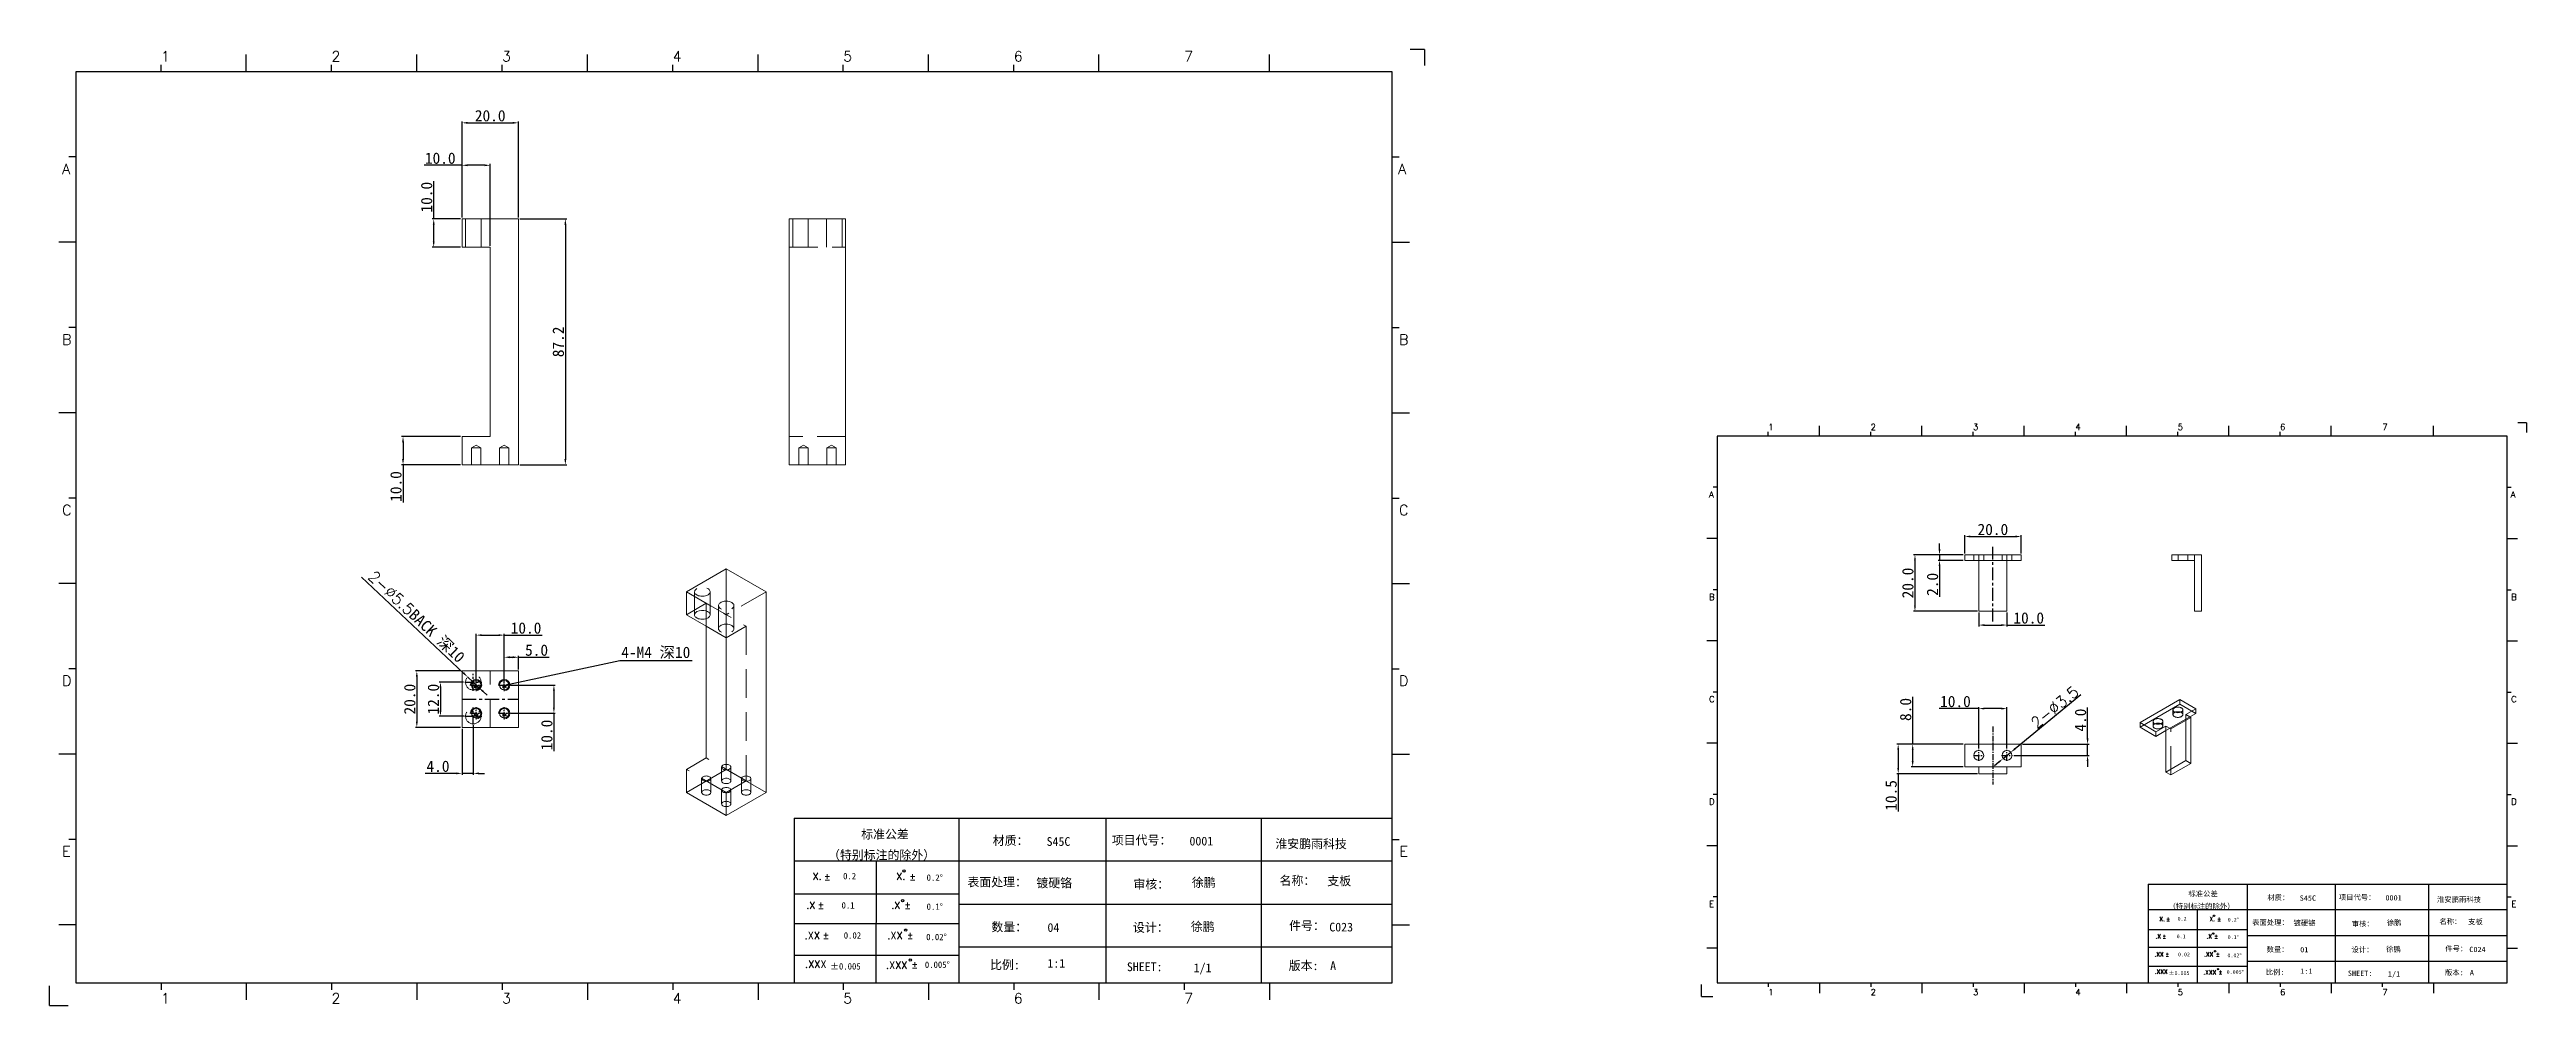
# Model space of a CAD drawing. Extents: x 83 to 30050, y -7164 to 695.
# Drawn here: x 14754 to 15633, y -1686 to -1347 of the extents above; entities that cross this region are included whole.
import ezdxf
from ezdxf.enums import TextEntityAlignment as Align

# ---------------------------------------------------------------- set-up
doc = ezdxf.new("R2010")
doc.units = 0
doc.header["$LTSCALE"] = 8
doc.header["$MEASUREMENT"] = 0
doc.header["$PDSIZE"] = 5
doc.linetypes.add('CENTER', pattern=[2, 1.25, -0.25, 0.25, -0.25])
doc.linetypes.add('HIDDEN', pattern=[1.905, 1.27, -0.635])
doc.layers.get('0').update_dxf_attribs({"linetype": 'CONTINUOUS'})
doc.layers.get('Defpoints').update_dxf_attribs({"linetype": 'CONTINUOUS'})
doc.layers.add('41', color=3, linetype='CONTINUOUS')
doc.layers.add('dim', color=82, linetype='CONTINUOUS', lineweight=9)
doc.layers.add('screw', color=33, linetype='CONTINUOUS', lineweight=13)
doc.styles.add('SIMPLEX', font='SIMPLEX')
doc.styles.get("Standard").update_dxf_attribs({"font": '', "height": 4})
doc.styles.add('TXT', font='txt.shx', dxfattribs={"bigfont": 'gbcbig.shx'})
doc.styles.get('Standard').set_extended_font_data('SimSun')
doc.dimstyles.new('ISO-25', dxfattribs={"dimtxt": 6, "dimasz": 2.5, "dimexe": 1.25, "dimexo": 0.625, "dimtad": 1, "dimdec": 1, "dimzin": 1, "dimdsep": 46, "dimtxsty": 'Standard', "dimcen": 2.5, "dimadec": 0, "dimazin": 0, "dimtm": 1e-09, "dimtfac": 1, "dimtdec": 1, "dimtmove": 0, "dimatfit": 3, "dimfxl": 1, "dimtolj": 1, "dimtzin": 0, "dimarcsym": 0})

msp = doc.modelspace()

# ---------------------------------------------------------------- texts
at = {"layer": 'dim', "insert": (14956.679, -1563.144), "char_height": 4, "attachment_point": 7}
msp.add_mtext('\\A1;4-M4 深10', dxfattribs=at)

# ---------------------------------------------------------------- blocks, each defined once
blk = doc.blocks.new('A$C0BB32EA6')
at = {"layer": '41'}
for p, q in [((90.2, 427.8), (90.2, 435.7)), ((168.4, 427.8), (168.4, 435.7)), ((168.4, 427.8), (168.4, 435.7)), ((168.4, 427.8), (168.4, 435.7)), ((246.6, 427.8), (246.6, 435.7)), ((246.6, 427.8), (246.6, 435.7)), ((324.8, 427.8), (324.8, 435.7)), ((403, 427.8), (403, 435.7)), ((481.1, 427.8), (481.1, 435.7)), ((559.3, 427.8), (559.3, 435.7)), ((615.6, 427.8), (12, 427.8)), ((12, 427.8), (12, 10.3)), ((51.1, 427.8), (51.1, 431)), ((129.3, 427.8), (129.3, 431)), ((129.3, 427.8), (129.3, 431)), ((129.3, 427.8), (129.3, 431)), ((207.5, 427.8), (207.5, 431)), ((207.5, 427.8), (207.5, 431)), ((285.7, 427.8), (285.7, 431)), ((363.9, 427.8), (363.9, 431)), ((442.1, 427.8), (442.1, 431)), ((615.6, 10.3), (615.6, 427.8)), ((12, 388.8), (8.9, 388.8)), ((615.6, 388.8), (618.8, 388.8)), ((12, 349.7), (4.2, 349.7)), ((615.6, 349.7), (623.5, 349.7)), ((12, 310.6), (8.9, 310.6)), ((615.6, 310.6), (618.8, 310.6)), ((12, 271.5), (4.2, 271.5)), ((615.6, 271.5), (623.5, 271.5)), ((12, 232.4), (8.9, 232.4)), ((615.6, 232.4), (618.8, 232.4)), ((12, 193.3), (4.2, 193.3)), ((615.6, 193.3), (623.5, 193.3)), ((12, 154.2), (8.9, 154.2)), ((615.6, 154.2), (618.8, 154.2)), ((12, 115.1), (4.2, 115.1)), ((615.6, 115.1), (623.5, 115.1)), ((341.3, 85.8), (615.6, 85.8)), ((341.3, 85.8), (341.3, 10.3)), ((416.9, 85.8), (416.9, 10.3)), ((484.2, 85.8), (484.2, 10.3)), ((555.4, 85.7), (555.4, 10.2)), ((12, 76), (8.9, 76)), ((615.6, 76), (618.8, 76)), ((615.6, 66.1), (341.3, 66.1)), ((378.9, 10), (379.1, 65.8)), ((341.3, 51.1), (416.9, 51.1)), ((615.6, 46.2), (416.9, 46.2)), ((12, 36.9), (4.2, 36.9)), ((341.3, 37.5), (401.1, 37.5)), ((341.3, 37.5), (416.9, 37.5)), ((615.6, 36.9), (623.5, 36.9)), ((341.3, 23), (401.9, 23)), ((341.3, 23), (401.9, 23)), ((341.3, 23), (401.9, 23)), ((341.3, 23), (401.9, 23)), ((341.3, 23), (401.9, 23)), ((341.3, 23), (416.9, 23)), ((615.6, 26.7), (416.9, 26.7)), ((12, 10.3), (615.6, 10.3)), ((51.1, 10.3), (51.1, 7.2)), ((90.2, 10.3), (90.2, 2.5)), ((129.3, 10.3), (129.3, 7.2)), ((168.4, 10.3), (168.4, 2.5)), ((207.5, 10.3), (207.5, 7.2)), ((246.6, 10.3), (246.6, 2.5)), ((285.7, 10.3), (285.7, 7.2)), ((324.8, 10.3), (324.8, 2.5)), ((326.3, 10.3), (401.9, 10.3)), ((363.9, 10.3), (363.9, 7.2)), ((403, 10.3), (403, 2.5)), ((442.1, 10.3), (442.1, 7.2)), ((481.1, 10.3), (481.1, 2.5)), ((520.2, 10.3), (520.2, 7.2)), ((559.3, 10.3), (559.3, 2.5))]:
    blk.add_line(p, q, dxfattribs=at)
at = {"layer": '41', "linetype": 'Continuous'}
for p, q in [((630.4, 437.9), (623.8, 437.9)), ((630.4, 437.9), (630.4, 430.6)), ((0, 0), (0, 9)), ((0, 0), (8.6, 0))]:
    blk.add_line(p, q, dxfattribs=at)
at = {"layer": '41'}
for centre in [(391.7, 61.6), (391.1, 48), (392.5, 34.5), (394.6, 20.8)]:
    blk.add_circle(centre, 0.516, dxfattribs=at)
at = {"layer": '41', "style": 'SIMPLEX'}
for s, height, p in [('1', 4.69, (51.1, 432.5)), ('2', 4.69, (129.3, 432.5)), ('3', 4.69, (207.5, 432.5)), ('4', 4.69, (285.7, 432.5)), ('5', 4.69, (363.9, 432.5)), ('6', 4.69, (442.1, 432.5)), ('7', 4.69, (520.2, 432.5)), ('A', 4.75, (5.8, 380.9)), ('A', 4.75, (618.3, 380.9)), ('B', 4.75, (5.8, 302.7)), ('B', 4.75, (618.7, 302.7)), ('C', 4.75, (5.8, 224.6)), ('C', 4.75, (618.7, 224.6)), ('D', 4.75, (5.8, 146.4)), ('D', 4.75, (618.7, 146.4)), ('E', 4.75, (5.8, 68.2)), ('E', 4.75, (618.9, 68.2)), ('X.', 3.28, (349.8, 57.5)), ('%%p', 3.28, (355, 57.4)), ('X.', 3.28, (388.2, 57.5)), ('%%p', 3.28, (394.1, 57.4)), ('.X', 3.28, (346.9, 44.2)), ('%%p', 3.28, (352.1, 44.3)), ('.X', 3.28, (385.9, 44.2)), ('%%p', 3.28, (391.8, 44.3)), ('.XX', 3.28, (346.2, 30.4)), ('%%p', 3.28, (354.4, 30.5)), ('.XX', 3.28, (384.1, 30.4)), ('%%p', 3.28, (393, 30.5)), ('.XXX', 3.28, (383.5, 16.8)), ('%%p', 3.28, (395.1, 17)), ('1', 4.69, (51.1, 0.9)), ('2', 4.69, (129.3, 0.9)), ('3', 4.69, (207.5, 0.9)), ('4', 4.69, (285.7, 0.9)), ('5', 4.69, (363.9, 0.9)), ('6', 4.69, (442.1, 0.9)), ('7', 4.69, (520.2, 0.9))]:
    blk.add_text(s, height=height, dxfattribs=at).set_placement(p)
at = {"layer": '41', "linetype": 'Continuous'}
for s, p in [('标准公差', (372.1, 76.4)), ('（特别标注的除外）', (356.9, 66.9)), ('材质：', (432.4, 73.5)), ('项目代号：', (487, 73.7)), ('淮安鹏雨科技', (562, 72)), ('表面处理：', (420.8, 54.5)), ('审核：', (496.9, 53.5)), ('名称：', (563.9, 55.2)), ('数量：', (431.8, 33.9)), ('设计：', (496.7, 33.7)), ('件号：', (568.3, 34.5)), ('比例:', (431.2, 16.6)), ('SHEET:', (493.9, 15.7)), ('1/1', (524.5, 15.2)), ('版本:', (568.1, 16.2))]:
    blk.add_text(s, height=4, dxfattribs=at).set_placement(p)
at = {"layer": '41'}
for s, p in [('0.2', (363.8, 57.8)), ('0.2%%D', (402.1, 57.1)), ('0.1', (363.1, 44.4)), ('0.1%%D', (402.1, 43.8)), ('0.02', (364.1, 30.6)), ('0.02%%D', (401.9, 29.9)), ('0.005%%D', (401.3, 17.2))]:
    blk.add_text(s, height=2.93, dxfattribs=at).set_placement(p)
at = {"layer": '41', "style": 'SIMPLEX'}
blk.add_text('.XXX', height=3.28, dxfattribs=at).set_placement((351.3, 18.9), align=Align.MIDDLE_CENTER)
at = {"layer": '41'}
blk.add_text('%%P0.005', height=2.93, dxfattribs=at).set_placement((364.9, 17.9), align=Align.MIDDLE_CENTER)
at = {"layer": '41', "linetype": 'Continuous'}
for tag, p in [('材质', (457.1, 73.1)), ('代号', (522.6, 73.3)), ('表面处理', (452.4, 54.1)), ('审核', (523.7, 54.3)), ('名称', (585.8, 55)), ('数量', (457.5, 33.7)), ('设计', (523.2, 34.1)), ('件号', (586.7, 33.9)), ('比例', (457.5, 17.3)), ('版本', (587.1, 16.2))]:
    blk.add_attdef(tag, p, '', height=4, dxfattribs=at)
blk = doc.blocks.new('*D507')
at = {"layer": 'Defpoints', "color": 0}
for p in [(15453.36, -1519.68), (15433.36, -1526.16), (15453.36, -1526.16)]:
    blk.add_point(p, dxfattribs=at)
at = {"layer": 'dim', "color": 0, "lineweight": -2}
for p, q in [((15433.36, -1525.66), (15433.36, -1519.18)), ((15435.36, -1519.68), (15451.36, -1519.68)), ((15453.36, -1525.66), (15453.36, -1519.18))]:
    blk.add_line(p, q, dxfattribs=at)
at = {"layer": 'dim', "color": 0}
for points in [[(15435.36, -1519.34), (15435.36, -1520.01), (15433.36, -1519.68)], [(15451.36, -1519.34), (15451.36, -1520.01), (15453.36, -1519.68)]]:
    blk.add_solid(points, dxfattribs=at)
at = {"layer": 'dim', "color": 0, "insert": (15443.36, -1517.18), "char_height": 4, "attachment_point": 5}
blk.add_mtext('\\A1;20.0', dxfattribs=at)
blk = doc.blocks.new('*D508')
at = {"layer": 'Defpoints', "color": 0}
for p in [(15438.36, -1546.16), (15448.36, -1546.16), (15448.36, -1551.08)]:
    blk.add_point(p, dxfattribs=at)
at = {"layer": 'dim', "color": 0, "lineweight": -2}
for p, q in [((15438.36, -1546.66), (15438.36, -1551.58)), ((15448.36, -1546.66), (15448.36, -1551.58)), ((15440.36, -1551.08), (15446.36, -1551.08)), ((15448.36, -1551.08), (15461.8, -1551.08))]:
    blk.add_line(p, q, dxfattribs=at)
at = {"layer": 'dim', "color": 0}
for points in [[(15440.36, -1550.74), (15440.36, -1551.41), (15438.36, -1551.08)], [(15446.36, -1550.74), (15446.36, -1551.41), (15448.36, -1551.08)]]:
    blk.add_solid(points, dxfattribs=at)
at = {"layer": 'dim', "color": 0, "insert": (15456.08, -1548.58), "char_height": 4, "attachment_point": 5}
blk.add_mtext('\\A1;10.0', dxfattribs=at)
blk = doc.blocks.new('*D509')
at = {"layer": 'Defpoints', "color": 0}
for p in [(15424.44, -1528.16), (15433.36, -1526.16), (15433.36, -1528.16)]:
    blk.add_point(p, dxfattribs=at)
at = {"layer": 'dim', "color": 0, "lineweight": -2}
for p, q in [((15432.86, -1526.16), (15423.94, -1526.16)), ((15432.86, -1528.16), (15423.94, -1528.16)), ((15424.44, -1524.16), (15424.44, -1522.16)), ((15424.44, -1526.16), (15424.44, -1528.16)), ((15424.44, -1530.16), (15424.44, -1541.12))]:
    blk.add_line(p, q, dxfattribs=at)
at = {"layer": 'dim', "color": 0}
for points in [[(15424.1, -1524.16), (15424.77, -1524.16), (15424.44, -1526.16)], [(15424.1, -1530.16), (15424.77, -1530.16), (15424.44, -1528.16)]]:
    blk.add_solid(points, dxfattribs=at)
at = {"layer": 'dim', "color": 0, "insert": (15421.94, -1536.64), "char_height": 4, "attachment_point": 5, "rotation": 90}
blk.add_mtext('\\A1;2.0', dxfattribs=at)
blk = doc.blocks.new('*D510')
at = {"layer": 'Defpoints', "color": 0}
for p in [(15433.36, -1526.16), (15415.71, -1546.16), (15438.36, -1546.16)]:
    blk.add_point(p, dxfattribs=at)
at = {"layer": 'dim', "color": 0, "lineweight": -2}
for p, q in [((15432.86, -1526.16), (15415.21, -1526.16)), ((15415.71, -1528.16), (15415.71, -1544.16)), ((15437.86, -1546.16), (15415.21, -1546.16))]:
    blk.add_line(p, q, dxfattribs=at)
at = {"layer": 'dim', "color": 0}
for points in [[(15415.38, -1528.16), (15416.04, -1528.16), (15415.71, -1526.16)], [(15415.38, -1544.16), (15416.04, -1544.16), (15415.71, -1546.16)]]:
    blk.add_solid(points, dxfattribs=at)
at = {"layer": 'dim', "color": 0, "insert": (15413.21, -1536.16), "char_height": 4, "attachment_point": 5, "rotation": 90}
blk.add_mtext('\\A1;20.0', dxfattribs=at)
blk = doc.blocks.new('*D511')
at = {"layer": 'Defpoints', "color": 0}
for p in [(15447.01, -1598.41), (15449.72, -1596.19)]:
    blk.add_point(p, dxfattribs=at)
at = {"layer": 'dim', "color": 0, "lineweight": -2}
for p, q in [((15474.58, -1575.87), (15451.26, -1594.93)), ((15447.01, -1598.41), (15449.72, -1596.19)), ((15445.46, -1599.68), (15443.91, -1600.94))]:
    blk.add_line(p, q, dxfattribs=at)
at = {"layer": 'dim', "color": 0}
for points in [[(15445.25, -1599.42), (15445.67, -1599.93), (15447.01, -1598.41)], [(15451.05, -1594.67), (15451.47, -1595.19), (15449.72, -1596.19)]]:
    blk.add_solid(points, dxfattribs=at)
at = {"layer": 'dim', "color": 0, "insert": (15463.94, -1581.34), "char_height": 4, "attachment_point": 5, "rotation": 39.27013}
blk.add_mtext('\\A1;{\\Ftxt,bigfont|c134; 2-∅3.5}', dxfattribs=at)
blk = doc.blocks.new('*D512')
at = {"layer": 'Defpoints', "color": 0}
for p in [(15448.36, -1580.69), (15438.36, -1595.38), (15448.36, -1595.38)]:
    blk.add_point(p, dxfattribs=at)
at = {"layer": 'dim', "color": 0, "lineweight": -2}
for p, q in [((15438.36, -1580.69), (15424.36, -1580.69)), ((15438.36, -1594.88), (15438.36, -1580.19)), ((15446.36, -1580.69), (15440.36, -1580.69)), ((15448.36, -1594.88), (15448.36, -1580.19))]:
    blk.add_line(p, q, dxfattribs=at)
at = {"layer": 'dim', "color": 0}
for points in [[(15440.36, -1580.36), (15440.36, -1581.03), (15438.36, -1580.69)], [(15446.36, -1580.36), (15446.36, -1581.03), (15448.36, -1580.69)]]:
    blk.add_solid(points, dxfattribs=at)
at = {"layer": 'dim', "color": 0, "insert": (15430.08, -1578.19), "char_height": 4, "attachment_point": 5}
blk.add_mtext('\\A1;10.0', dxfattribs=at)
blk = doc.blocks.new('*D513')
at = {"layer": 'Defpoints', "color": 0}
for p in [(15450.29, -1597.3), (15453.36, -1593.3), (15476.97, -1593.3)]:
    blk.add_point(p, dxfattribs=at)
at = {"layer": 'dim', "color": 0, "lineweight": -2}
for p, q in [((15476.97, -1591.3), (15476.97, -1580.26)), ((15450.79, -1597.3), (15477.47, -1597.3)), ((15453.86, -1593.3), (15477.47, -1593.3)), ((15476.97, -1597.3), (15476.97, -1593.3)), ((15476.97, -1599.3), (15476.97, -1601.3))]:
    blk.add_line(p, q, dxfattribs=at)
at = {"layer": 'dim', "color": 0}
for points in [[(15476.63, -1591.3), (15477.3, -1591.3), (15476.97, -1593.3)], [(15476.63, -1599.3), (15477.3, -1599.3), (15476.97, -1597.3)]]:
    blk.add_solid(points, dxfattribs=at)
at = {"layer": 'dim', "color": 0, "insert": (15474.47, -1584.78), "char_height": 4, "attachment_point": 5, "rotation": 90}
blk.add_mtext('\\A1;4.0', dxfattribs=at)
blk = doc.blocks.new('*D514')
at = {"layer": 'Defpoints', "color": 0}
for p in [(15433.36, -1593.3), (15409.77, -1603.8), (15438.36, -1603.8)]:
    blk.add_point(p, dxfattribs=at)
at = {"layer": 'dim', "color": 0, "lineweight": -2}
for p, q in [((15432.86, -1593.3), (15409.27, -1593.3)), ((15409.77, -1595.3), (15409.77, -1601.8)), ((15437.86, -1603.8), (15409.27, -1603.8)), ((15409.77, -1603.8), (15409.77, -1617.18))]:
    blk.add_line(p, q, dxfattribs=at)
at = {"layer": 'dim', "color": 0}
for points in [[(15409.44, -1595.3), (15410.11, -1595.3), (15409.77, -1593.3)], [(15409.44, -1601.8), (15410.11, -1601.8), (15409.77, -1603.8)]]:
    blk.add_solid(points, dxfattribs=at)
at = {"layer": 'dim', "color": 0, "insert": (15407.27, -1611.49), "char_height": 4, "attachment_point": 5, "rotation": 90}
blk.add_mtext('\\A1;10.5', dxfattribs=at)
blk = doc.blocks.new('*D515')
at = {"layer": 'Defpoints', "color": 0}
for p in [(15433.36, -1593.3), (15414.91, -1601.3), (15433.36, -1601.3)]:
    blk.add_point(p, dxfattribs=at)
at = {"layer": 'dim', "color": 0, "lineweight": -2}
for p, q in [((15414.91, -1593.3), (15414.91, -1576.51)), ((15432.86, -1593.3), (15414.41, -1593.3)), ((15414.91, -1599.3), (15414.91, -1595.3)), ((15432.86, -1601.3), (15414.41, -1601.3))]:
    blk.add_line(p, q, dxfattribs=at)
at = {"layer": 'dim', "color": 0}
for points in [[(15414.57, -1595.3), (15415.24, -1595.3), (15414.91, -1593.3)], [(15414.57, -1599.3), (15415.24, -1599.3), (15414.91, -1601.3)]]:
    blk.add_solid(points, dxfattribs=at)
at = {"layer": 'dim', "color": 0, "insert": (15412.41, -1581.01), "char_height": 4, "attachment_point": 5, "rotation": 90}
blk.add_mtext('\\A1;8.0', dxfattribs=at)
blk = doc.blocks.new('*D760')
at = {"layer": 'Defpoints', "color": 0}
for p in [(14920.17, -1407.07), (14920.17, -1494.22), (14936.84, -1494.22)]:
    blk.add_point(p, dxfattribs=at)
at = {"layer": 'dim', "color": 0, "lineweight": -2}
for p, q in [((14920.67, -1407.07), (14937.34, -1407.07)), ((14936.84, -1409.07), (14936.84, -1492.22)), ((14920.67, -1494.22), (14937.34, -1494.22))]:
    blk.add_line(p, q, dxfattribs=at)
at = {"layer": 'dim', "color": 0}
for points in [[(14936.51, -1409.07), (14937.18, -1409.07), (14936.84, -1407.07)], [(14936.51, -1492.22), (14937.18, -1492.22), (14936.84, -1494.22)]]:
    blk.add_solid(points, dxfattribs=at)
at = {"layer": 'dim', "color": 0, "insert": (14934.34, -1450.65), "char_height": 4, "attachment_point": 5, "rotation": 90}
blk.add_mtext('\\A1;87.2', dxfattribs=at)
blk = doc.blocks.new('*D761')
at = {"layer": 'Defpoints', "color": 0}
for p in [(14890.13, -1407.07), (14900.17, -1407.07), (14900.17, -1417.07)]:
    blk.add_point(p, dxfattribs=at)
at = {"layer": 'dim', "color": 0, "lineweight": -2}
for p, q in [((14890.13, -1407.07), (14890.13, -1393.63)), ((14899.67, -1407.07), (14889.63, -1407.07)), ((14890.13, -1415.07), (14890.13, -1409.07)), ((14899.67, -1417.07), (14889.63, -1417.07))]:
    blk.add_line(p, q, dxfattribs=at)
at = {"layer": 'dim', "color": 0}
for points in [[(14889.8, -1409.07), (14890.46, -1409.07), (14890.13, -1407.07)], [(14889.8, -1415.07), (14890.46, -1415.07), (14890.13, -1417.07)]]:
    blk.add_solid(points, dxfattribs=at)
at = {"layer": 'dim', "color": 0, "insert": (14887.63, -1399.35), "char_height": 4, "attachment_point": 5, "rotation": 90}
blk.add_mtext('\\A1;10.0', dxfattribs=at)
blk = doc.blocks.new('*D762')
at = {"layer": 'Defpoints', "color": 0}
for p in [(14900.17, -1484.22), (14879.25, -1494.22), (14900.17, -1494.22)]:
    blk.add_point(p, dxfattribs=at)
at = {"layer": 'dim', "color": 0, "lineweight": -2}
for p, q in [((14899.67, -1484.22), (14878.75, -1484.22)), ((14879.25, -1486.22), (14879.25, -1492.22)), ((14899.67, -1494.22), (14878.75, -1494.22)), ((14879.25, -1494.22), (14879.25, -1507.67))]:
    blk.add_line(p, q, dxfattribs=at)
at = {"layer": 'dim', "color": 0}
for points in [[(14878.91, -1486.22), (14879.58, -1486.22), (14879.25, -1484.22)], [(14878.91, -1492.22), (14879.58, -1492.22), (14879.25, -1494.22)]]:
    blk.add_solid(points, dxfattribs=at)
at = {"layer": 'dim', "color": 0, "insert": (14876.75, -1501.94), "char_height": 4, "attachment_point": 5, "rotation": 90}
blk.add_mtext('\\A1;10.0', dxfattribs=at)
blk = doc.blocks.new('*D763')
at = {"layer": 'Defpoints', "color": 0}
for p in [(14900.17, -1388.04), (14900.17, -1407.07), (14910.17, -1417.07)]:
    blk.add_point(p, dxfattribs=at)
at = {"layer": 'dim', "color": 0, "lineweight": -2}
for p, q in [((14900.17, -1388.04), (14886.73, -1388.04)), ((14900.17, -1406.57), (14900.17, -1387.54)), ((14908.17, -1388.04), (14902.17, -1388.04)), ((14910.17, -1416.57), (14910.17, -1387.54))]:
    blk.add_line(p, q, dxfattribs=at)
at = {"layer": 'dim', "color": 0}
for points in [[(14902.17, -1387.7), (14902.17, -1388.37), (14900.17, -1388.04)], [(14908.17, -1387.7), (14908.17, -1388.37), (14910.17, -1388.04)]]:
    blk.add_solid(points, dxfattribs=at)
at = {"layer": 'dim', "color": 0, "insert": (14892.45, -1385.54), "char_height": 4, "attachment_point": 5}
blk.add_mtext('\\A1;10.0', dxfattribs=at)
blk = doc.blocks.new('*D764')
at = {"layer": 'Defpoints', "color": 0}
for p in [(14920.17, -1372.98), (14900.17, -1407.07), (14920.17, -1407.07)]:
    blk.add_point(p, dxfattribs=at)
at = {"layer": 'dim', "color": 0, "lineweight": -2}
for p, q in [((14900.17, -1406.57), (14900.17, -1372.48)), ((14902.17, -1372.98), (14918.17, -1372.98)), ((14920.17, -1406.57), (14920.17, -1372.48))]:
    blk.add_line(p, q, dxfattribs=at)
at = {"layer": 'dim', "color": 0}
for points in [[(14902.17, -1372.65), (14902.17, -1373.32), (14900.17, -1372.98)], [(14918.17, -1372.65), (14918.17, -1373.32), (14920.17, -1372.98)]]:
    blk.add_solid(points, dxfattribs=at)
at = {"layer": 'dim', "color": 0, "insert": (14910.17, -1370.48), "char_height": 4, "attachment_point": 5}
blk.add_mtext('\\A1;20.0', dxfattribs=at)
blk = doc.blocks.new('*D765')
at = {"layer": 'Defpoints', "color": 0}
for p in [(14900.17, -1567.35), (14884.14, -1587.35), (14900.17, -1587.35)]:
    blk.add_point(p, dxfattribs=at)
at = {"layer": 'dim', "color": 0, "lineweight": -2}
for p, q in [((14899.67, -1567.35), (14883.64, -1567.35)), ((14884.14, -1569.35), (14884.14, -1585.35)), ((14899.67, -1587.35), (14883.64, -1587.35))]:
    blk.add_line(p, q, dxfattribs=at)
at = {"layer": 'dim', "color": 0}
for points in [[(14883.8, -1569.35), (14884.47, -1569.35), (14884.14, -1567.35)], [(14883.8, -1585.35), (14884.47, -1585.35), (14884.14, -1587.35)]]:
    blk.add_solid(points, dxfattribs=at)
at = {"layer": 'dim', "color": 0, "insert": (14881.64, -1577.35), "char_height": 4, "attachment_point": 5, "rotation": 90}
blk.add_mtext('\\A1;20.0', dxfattribs=at)
blk = doc.blocks.new('*D766')
at = {"layer": 'Defpoints', "color": 0}
for p in [(14916.99, -1572.35), (14916.99, -1582.35), (14932.78, -1582.35)]:
    blk.add_point(p, dxfattribs=at)
at = {"layer": 'dim', "color": 0, "lineweight": -2}
for p, q in [((14917.49, -1572.35), (14933.28, -1572.35)), ((14932.78, -1574.35), (14932.78, -1580.35)), ((14917.49, -1582.35), (14933.28, -1582.35)), ((14932.78, -1582.35), (14932.78, -1595.8))]:
    blk.add_line(p, q, dxfattribs=at)
at = {"layer": 'dim', "color": 0}
for points in [[(14932.45, -1574.35), (14933.12, -1574.35), (14932.78, -1572.35)], [(14932.45, -1580.35), (14933.12, -1580.35), (14932.78, -1582.35)]]:
    blk.add_solid(points, dxfattribs=at)
at = {"layer": 'dim', "color": 0, "insert": (14930.28, -1590.07), "char_height": 4, "attachment_point": 5, "rotation": 90}
blk.add_mtext('\\A1;10.0', dxfattribs=at)
blk = doc.blocks.new('*D767')
at = {"layer": 'Defpoints', "color": 0}
for p in [(14901.15, -1571.35), (14892.53, -1583.35), (14901.42, -1583.35)]:
    blk.add_point(p, dxfattribs=at)
at = {"layer": 'dim', "color": 0, "lineweight": -2}
for p, q in [((14900.65, -1571.35), (14892.03, -1571.35)), ((14892.53, -1573.35), (14892.53, -1581.35)), ((14900.92, -1583.35), (14892.03, -1583.35))]:
    blk.add_line(p, q, dxfattribs=at)
at = {"layer": 'dim', "color": 0}
for points in [[(14892.2, -1573.35), (14892.86, -1573.35), (14892.53, -1571.35)], [(14892.2, -1581.35), (14892.86, -1581.35), (14892.53, -1583.35)]]:
    blk.add_solid(points, dxfattribs=at)
at = {"layer": 'dim', "color": 0, "insert": (14890.03, -1577.35), "char_height": 4, "attachment_point": 5, "rotation": 90}
blk.add_mtext('\\A1;12.0', dxfattribs=at)
blk = doc.blocks.new('*D768')
at = {"layer": 'Defpoints', "color": 0}
for p in [(14915.17, -1554.65), (14905.17, -1572.35), (14915.17, -1572.35)]:
    blk.add_point(p, dxfattribs=at)
at = {"layer": 'dim', "color": 0, "lineweight": -2}
for p, q in [((14905.17, -1571.85), (14905.17, -1554.15)), ((14907.17, -1554.65), (14913.17, -1554.65)), ((14915.17, -1571.85), (14915.17, -1554.15)), ((14915.17, -1554.65), (14928.62, -1554.65))]:
    blk.add_line(p, q, dxfattribs=at)
at = {"layer": 'dim', "color": 0}
for points in [[(14907.17, -1554.32), (14907.17, -1554.98), (14905.17, -1554.65)], [(14913.17, -1554.32), (14913.17, -1554.98), (14915.17, -1554.65)]]:
    blk.add_solid(points, dxfattribs=at)
at = {"layer": 'dim', "color": 0, "insert": (14922.89, -1552.15), "char_height": 4, "attachment_point": 5}
blk.add_mtext('\\A1;10.0', dxfattribs=at)
blk = doc.blocks.new('*D769')
at = {"layer": 'Defpoints', "color": 0}
for p in [(14920.17, -1562.49), (14915.17, -1572.35), (14920.17, -1567.35)]:
    blk.add_point(p, dxfattribs=at)
at = {"layer": 'dim', "color": 0, "lineweight": -2}
for p, q in [((14915.17, -1571.85), (14915.17, -1561.99)), ((14917.17, -1562.49), (14918.17, -1562.49)), ((14920.17, -1566.85), (14920.17, -1561.99)), ((14920.17, -1562.49), (14931.08, -1562.49))]:
    blk.add_line(p, q, dxfattribs=at)
at = {"layer": 'dim', "color": 0}
for points in [[(14917.17, -1562.15), (14917.17, -1562.82), (14915.17, -1562.49)], [(14918.17, -1562.15), (14918.17, -1562.82), (14920.17, -1562.49)]]:
    blk.add_solid(points, dxfattribs=at)
at = {"layer": 'dim', "color": 0, "insert": (14926.63, -1559.99), "char_height": 4, "attachment_point": 5}
blk.add_mtext('\\A1;5.0', dxfattribs=at)
blk = doc.blocks.new('*D770')
at = {"layer": 'Defpoints', "color": 0}
for p in [(14900.17, -1587.35), (14904.17, -1586.1), (14900.17, -1603.67)]:
    blk.add_point(p, dxfattribs=at)
at = {"layer": 'dim', "color": 0, "lineweight": -2}
for p, q in [((14900.17, -1587.85), (14900.17, -1604.17)), ((14904.17, -1586.6), (14904.17, -1604.17)), ((14898.17, -1603.67), (14887.13, -1603.67)), ((14904.17, -1603.67), (14900.17, -1603.67)), ((14906.17, -1603.67), (14908.17, -1603.67))]:
    blk.add_line(p, q, dxfattribs=at)
at = {"layer": 'dim', "color": 0}
for points in [[(14898.17, -1603.34), (14898.17, -1604), (14900.17, -1603.67)], [(14906.17, -1603.34), (14906.17, -1604), (14904.17, -1603.67)]]:
    blk.add_solid(points, dxfattribs=at)
at = {"layer": 'dim', "color": 0, "insert": (14891.65, -1601.17), "char_height": 4, "attachment_point": 5}
blk.add_mtext('\\A1;4.0', dxfattribs=at)
blk = doc.blocks.new('screw_m4_l')
at = {"layer": 'screw', "color": 1, "linetype": 'CENTER', "ltscale": 0.254}
for p, q in [((-2.2, 0), (2.2, 0)), ((0, -2.2), (0, 2.2))]:
    blk.add_line(p, q, dxfattribs=at)
at = {"layer": 'screw', "color": 33, "linetype": 'Continuous'}
blk.add_circle((0, 0), 1.65, dxfattribs=at)
at = {"layer": 'screw', "color": 92, "linetype": 'Continuous'}
blk.add_arc((0, 0), 2, 270, 180, dxfattribs=at)
at = {"layer": 'screw', "color": 6, "linetype": 'Continuous', "style": 'TXT'}
blk.add_text('M4', height=0.8, dxfattribs=at).set_placement((-0.68, -1))
blk = doc.blocks.new('*D771')
at = {"layer": 'Defpoints', "color": 0}
for p in [(14902.17, -1569.47), (14906.17, -1573.24)]:
    blk.add_point(p, dxfattribs=at)
at = {"layer": 'dim', "color": 0, "lineweight": -2}
for p, q in [((14864.56, -1534.08), (14900.71, -1568.1)), ((14906.17, -1573.24), (14902.17, -1569.47)), ((14907.63, -1574.61), (14909.09, -1575.98))]:
    blk.add_line(p, q, dxfattribs=at)
at = {"layer": 'dim', "color": 0}
for points in [[(14900.94, -1567.85), (14900.48, -1568.34), (14902.17, -1569.47)], [(14907.86, -1574.36), (14907.4, -1574.85), (14906.17, -1573.24)]]:
    blk.add_solid(points, dxfattribs=at)
at = {"layer": 'dim', "color": 0, "insert": (14883.93, -1548.25), "char_height": 4, "attachment_point": 5, "rotation": 316.74079}
blk.add_mtext('\\A1;{\\Ftxt,bigfont|c134;2-∅5.5}BACK 深10', dxfattribs=at)

# ---------------------------------------------------------------- dimensions: what is measured, and where the dimension line sits
at = {"layer": 'dim'}
for base, p1, p2, picture, middle in [((14920.171, -1372.984), (14900.171, -1407.072), (14920.171, -1407.072), '*D764', (14910.171, -1370.485)), ((14900.171, -1388.037), (14910.171, -1417.072), (14900.171, -1407.072), '*D763', (14892.449, -1385.537)), ((15453.361, -1519.678), (15433.361, -1526.163), (15453.361, -1526.163), '*D507', (15443.361, -1517.178)), ((15448.361, -1551.075), (15438.361, -1546.163), (15448.361, -1546.163), '*D508', (15456.083, -1548.576)), ((14915.171, -1554.651), (14905.171, -1572.352), (14915.171, -1572.352), '*D768', (14922.893, -1552.151)), ((14920.171, -1562.486), (14915.171, -1572.352), (14920.171, -1567.352), '*D769', (14926.627, -1559.986)), ((14900.171, -1603.67), (14904.171, -1586.102), (14900.171, -1587.352), '*D770', (14891.649, -1601.171))]:
    dim = msp.add_linear_dim(base=base, p1=p1, p2=p2, dimstyle='ISO-25', override={"dimtxt": 2.5, "dimasz": 2, "dimexe": 0.49975, "dimexo": 0.49975, "dimgap": 0.49975}, dxfattribs=at)
    dim.commit()
    dim.dimension.update_dxf_attribs({"geometry": picture, "text_midpoint": middle})
for base, p1, p2, picture, middle in [((14890.13, -1407.072), (14900.171, -1417.072), (14900.171, -1407.072), '*D761', (14887.63, -1399.35)), ((14936.842680536, -1494.222437692), (14920.171346854, -1407.072437692), (14920.171346854, -1494.222437692), '*D760', (14934.342930536, -1450.647437692)), ((14879.248, -1494.222), (14900.171, -1484.222), (14900.171, -1494.222), '*D762', (14876.748, -1501.944)), ((15415.709, -1546.163), (15433.361, -1526.163), (15438.361, -1546.163), '*D510', (15413.209, -1536.163)), ((15424.437, -1528.163), (15433.361, -1526.163), (15433.361, -1528.163), '*D509', (15421.937, -1536.64)), ((14884.135, -1587.352), (14900.171, -1567.352), (14900.171, -1587.352), '*D765', (14881.635, -1577.352)), ((14892.532, -1583.352), (14901.146, -1571.352), (14901.421, -1583.352), '*D767', (14890.032, -1577.352)), ((14932.784, -1582.352), (14916.986, -1572.352), (14916.986, -1582.352), '*D766', (14930.285, -1590.074)), ((15476.968, -1593.302), (15450.286, -1597.302), (15453.361, -1593.302), '*D513', (15474.468, -1584.78)), ((15409.775, -1603.802), (15433.361, -1593.302), (15438.361, -1603.802), '*D514', (15407.275, -1611.491))]:
    dim = msp.add_linear_dim(base=base, p1=p1, p2=p2, angle=90, dimstyle='ISO-25', override={"dimtxt": 2.5, "dimasz": 2, "dimexe": 0.49975, "dimexo": 0.49975, "dimgap": 0.49975}, dxfattribs=at)
    dim.commit()
    dim.dimension.update_dxf_attribs({"geometry": picture, "text_midpoint": middle})
dim = msp.add_diameter_dim_2p(p1=(14906.174, -1573.237), p2=(14902.169, -1569.468), text='{\\Ftxt,bigfont|c134;2-<>}BACK 深10', dimstyle='ISO-25', override={"dimtxt": 2.5, "dimasz": 2, "dimexe": 0.49975, "dimexo": 0.49975, "dimgap": 0.49975}, dxfattribs=at)
dim.commit()
dim.dimension.update_dxf_attribs({"geometry": '*D771', "text_midpoint": (14881.907, -1550.401)})
dim = msp.add_diameter_dim_2p(p1=(15447.006, -1598.41), p2=(15449.716, -1596.195), text='{\\Ftxt,bigfont|c134; 2-<>}', dimstyle='ISO-25', override={"dimtxt": 2.5, "dimasz": 2, "dimexe": 0.49975, "dimexo": 0.49975, "dimgap": 0.49975}, dxfattribs=at)
dim.commit()
dim.dimension.update_dxf_attribs({"geometry": '*D511', "text_midpoint": (15465.52, -1583.273), "dimtype": 163})
dim = msp.add_linear_dim(base=(15414.906, -1601.302), p1=(15433.361, -1593.302), p2=(15433.361, -1601.302), angle=90, dimstyle='ISO-25', override={"dimtxt": 2.5, "dimasz": 2, "dimexe": 0.49975, "dimexo": 0.49975, "dimgap": 0.49975}, dxfattribs=at)
dim.commit()
dim.dimension.update_dxf_attribs({"geometry": '*D515', "text_midpoint": (15414.906, -1581.011), "dimtype": 160})
dim = msp.add_linear_dim(base=(15448.361, -1580.693), p1=(15438.361, -1595.377), p2=(15448.361, -1595.377), dimstyle='ISO-25', override={"dimtxt": 2.5, "dimasz": 2, "dimexe": 0.49975, "dimexo": 0.49975, "dimgap": 0.49975}, dxfattribs=at)
dim.commit()
dim.dimension.update_dxf_attribs({"geometry": '*D512', "text_midpoint": (15430.077, -1580.693), "dimtype": 160})

# ---------------------------------------------------------------- linework, layer by layer
at = {"color": 7, "linetype": 'Continuous', "lineweight": 15}
for p, q in [((14900.171, -1407.072), (14900.171, -1417.072)), ((14920.171, -1407.072), (14900.171, -1407.072)), ((14920.171, -1494.222), (14920.171, -1407.072)), ((15016.293, -1494.222), (15016.293, -1407.072)), ((15016.293, -1407.072), (15036.293, -1407.072)), ((15036.293, -1494.222), (15036.293, -1407.072)), ((14900.171, -1417.072), (14910.171, -1417.072)), ((14910.171, -1484.222), (14910.171, -1417.072)), ((14900.171, -1484.222), (14910.171, -1484.222)), ((14900.171, -1484.222), (14900.171, -1494.222)), ((14900.171, -1494.222), (14920.171, -1494.222)), ((15016.293, -1494.222), (15036.293, -1494.222)), ((15433.361, -1526.163), (15433.361, -1528.163)), ((15453.361, -1526.163), (15433.361, -1526.163)), ((15453.361, -1528.163), (15433.361, -1528.163)), ((15438.361, -1546.163), (15438.361, -1528.163)), ((15448.361, -1546.163), (15448.361, -1528.163)), ((15453.361, -1526.163), (15453.361, -1528.163)), ((15506.845, -1526.163), (15506.845, -1528.163)), ((15514.845, -1526.163), (15506.845, -1526.163)), ((15514.845, -1528.163), (15506.845, -1528.163)), ((15514.845, -1526.163), (15514.845, -1528.163)), ((15514.845, -1526.163), (15517.345, -1526.163)), ((15514.845, -1546.163), (15514.845, -1528.163)), ((15517.345, -1546.163), (15517.345, -1526.163)), ((14993.928, -1531.109), (14979.786, -1539.273)), ((14993.928, -1602.27), (14993.928, -1531.109)), ((14993.928, -1531.109), (15008.07, -1539.273)), ((14979.786, -1539.273), (14979.786, -1547.438)), ((14979.786, -1547.438), (14986.857, -1543.356)), ((14986.857, -1598.187), (14986.857, -1543.356)), ((15008.07, -1610.434), (15008.07, -1539.273)), ((15448.361, -1546.163), (15438.361, -1546.163)), ((15517.345, -1546.163), (15514.845, -1546.163)), ((14979.786, -1547.438), (14986.857, -1551.52)), ((14900.171, -1567.352), (14900.171, -1587.352)), ((14900.171, -1567.352), (14920.171, -1567.352)), ((14920.171, -1567.352), (14920.171, -1587.352)), ((15509.715, -1577.494), (15495.572, -1585.658)), ((15509.715, -1579.127), (15495.572, -1587.292)), ((15509.715, -1577.494), (15509.715, -1579.127)), ((15515.371, -1580.76), (15509.715, -1577.494)), ((15515.371, -1582.393), (15509.715, -1579.127)), ((15515.371, -1580.76), (15515.371, -1582.393)), ((14900.171, -1587.352), (14920.171, -1587.352)), ((15495.572, -1585.658), (15495.572, -1587.292)), ((15495.572, -1587.292), (15501.229, -1590.557)), ((15501.229, -1590.557), (15504.765, -1588.516)), ((15511.836, -1584.434), (15504.765, -1588.516)), ((15504.765, -1603.214), (15504.765, -1588.516)), ((15511.836, -1584.434), (15515.371, -1582.393)), ((15511.836, -1599.132), (15511.836, -1584.434)), ((15513.25, -1583.618), (15513.604, -1583.822)), ((15513.604, -1600.152), (15513.604, -1583.822)), ((14979.786, -1602.269), (14986.857, -1598.187)), ((15433.361, -1593.302), (15433.361, -1601.302)), ((15453.361, -1593.302), (15433.361, -1593.302)), ((15453.361, -1601.302), (15453.361, -1593.302)), ((15511.836, -1599.132), (15504.765, -1603.214)), ((15513.604, -1600.152), (15511.836, -1599.132)), ((14979.786, -1602.269), (14979.786, -1610.434)), ((14979.786, -1610.434), (14993.928, -1602.27)), ((14993.928, -1602.27), (15008.07, -1610.434)), ((15433.361, -1601.302), (15438.361, -1601.302)), ((15448.361, -1601.302), (15438.361, -1601.302)), ((15438.361, -1603.802), (15438.361, -1601.302)), ((15448.361, -1603.802), (15438.361, -1603.802)), ((15448.361, -1603.802), (15448.361, -1601.302)), ((15448.361, -1601.302), (15453.361, -1601.302)), ((15506.533, -1604.234), (15504.765, -1603.214)), ((15513.604, -1600.152), (15506.533, -1604.234)), ((14979.786, -1610.434), (14993.928, -1618.599)), ((14993.928, -1618.599), (15008.07, -1610.434))]:
    msp.add_line(p, q, dxfattribs=at)
at = {"color": 7, "linetype": 'HIDDEN', "lineweight": 0}
for p, q in [((14901.421, -1407.072), (14901.421, -1417.072)), ((14906.921, -1417.072), (14906.921, -1407.072)), ((15017.543, -1407.072), (15017.543, -1417.072)), ((15023.043, -1417.072), (15023.043, -1407.072)), ((15029.543, -1407.072), (15029.543, -1417.072)), ((15035.043, -1417.072), (15035.043, -1407.072)), ((15016.293, -1417.072), (15036.293, -1417.072)), ((15036.293, -1484.222), (15016.293, -1484.222)), ((14905.171, -1487.231), (14903.521, -1488.222)), ((14906.821, -1488.222), (14903.521, -1488.222)), ((14903.521, -1488.222), (14903.521, -1494.222)), ((14906.821, -1488.222), (14905.171, -1487.231)), ((14906.821, -1494.222), (14906.821, -1488.222)), ((14915.171, -1487.231), (14913.521, -1488.222)), ((14916.821, -1488.222), (14913.521, -1488.222)), ((14913.521, -1488.222), (14913.521, -1494.222)), ((14916.821, -1488.222), (14915.171, -1487.231)), ((14916.821, -1494.222), (14916.821, -1488.222)), ((15021.293, -1487.231), (15019.643, -1488.222)), ((15022.943, -1488.222), (15019.643, -1488.222)), ((15019.643, -1488.222), (15019.643, -1494.222)), ((15022.943, -1488.222), (15021.293, -1487.231)), ((15022.943, -1494.222), (15022.943, -1488.222)), ((15031.293, -1487.231), (15029.643, -1488.222)), ((15032.943, -1488.222), (15029.643, -1488.222)), ((15029.643, -1488.222), (15029.643, -1494.222)), ((15032.943, -1488.222), (15031.293, -1487.231)), ((15032.943, -1494.222), (15032.943, -1488.222)), ((15436.611, -1526.163), (15436.611, -1528.163)), ((15438.361, -1528.163), (15438.361, -1526.163)), ((15440.111, -1528.163), (15440.111, -1526.163)), ((15446.611, -1526.163), (15446.611, -1528.163)), ((15448.361, -1526.163), (15448.361, -1528.163)), ((15450.111, -1528.163), (15450.111, -1526.163)), ((15509.095, -1526.163), (15509.095, -1528.163)), ((15512.595, -1528.163), (15512.595, -1526.163)), ((14979.786, -1539.273), (14993.928, -1547.437)), ((14982.693, -1539.273), (14982.693, -1547.438)), ((14986.857, -1543.356), (15000.999, -1551.52)), ((14988.193, -1547.438), (14988.193, -1539.273)), ((14991.178, -1544.171), (14991.178, -1552.337)), ((15008.07, -1539.273), (14993.928, -1547.437)), ((14996.678, -1552.337), (14996.678, -1544.171)), ((14986.857, -1551.52), (14993.928, -1555.602)), ((14993.928, -1555.602), (15000.999, -1551.52)), ((15000.999, -1551.52), (15000.999, -1606.351)), ((14910.171, -1587.352), (14910.171, -1567.352)), ((15507.257, -1581.168), (15507.257, -1582.801)), ((15510.757, -1582.801), (15510.757, -1581.168)), ((15511.836, -1582.801), (15515.371, -1580.76)), ((15495.572, -1585.658), (15501.229, -1588.924)), ((15500.186, -1585.25), (15500.186, -1586.883)), ((15501.229, -1588.924), (15504.765, -1586.883)), ((15501.229, -1588.924), (15501.229, -1590.557)), ((15503.686, -1586.883), (15503.686, -1585.25)), ((15506.533, -1587.904), (15504.765, -1586.883)), ((15504.765, -1588.516), (15504.765, -1586.883)), ((15513.604, -1583.822), (15506.533, -1587.904)), ((15506.533, -1604.234), (15506.533, -1587.904)), ((15511.836, -1582.801), (15511.836, -1584.434)), ((15511.836, -1582.801), (15513.25, -1583.618)), ((15000.999, -1606.351), (14986.857, -1598.187)), ((14993.928, -1610.433), (14979.786, -1602.269)), ((14985.207, -1605.535), (14985.207, -1610.434)), ((14988.507, -1610.434), (14988.507, -1605.535)), ((14992.278, -1601.453), (14992.278, -1606.352)), ((14993.928, -1610.433), (15000.999, -1606.351)), ((14995.578, -1606.352), (14995.578, -1601.453)), ((14999.349, -1605.535), (14999.349, -1610.434)), ((15002.649, -1610.434), (15002.649, -1605.535)), ((14992.278, -1609.617), (14992.278, -1614.516)), ((14993.928, -1610.433), (14993.928, -1618.599)), ((14995.578, -1614.516), (14995.578, -1609.617))]:
    msp.add_line(p, q, dxfattribs=at)
at = {"color": 1, "linetype": 'CENTER', "ltscale": 0.4572}
msp.add_line((15443.361, -1549.818), (15443.361, -1522.566), dxfattribs=at)
at = {"color": 1, "linetype": 'CENTER', "ltscale": 0.34925}
for p, q in [((14901.146, -1571.352), (14907.196, -1571.352)), ((14904.171, -1574.377), (14904.171, -1568.327)), ((14904.171, -1586.377), (14904.171, -1580.327)), ((14901.146, -1583.352), (14907.196, -1583.352))]:
    msp.add_line(p, q, dxfattribs=at)
at = {"color": 1, "linetype": 'CENTER', "ltscale": 0.20955}
for p, q in [((14903.356, -1572.352), (14906.986, -1572.352)), ((14905.171, -1574.167), (14905.171, -1570.537)), ((14913.356, -1572.352), (14916.986, -1572.352)), ((14915.171, -1574.167), (14915.171, -1570.537)), ((14905.171, -1584.167), (14905.171, -1580.537)), ((14915.171, -1584.167), (14915.171, -1580.537)), ((14903.356, -1582.352), (14906.986, -1582.352)), ((14913.356, -1582.352), (14916.986, -1582.352))]:
    msp.add_line(p, q, dxfattribs=at)
at = {"color": 1, "linetype": 'CENTER', "ltscale": 0.508}
msp.add_line((14900.171, -1577.352), (14920.171, -1577.352), dxfattribs=at)
at = {"color": 1, "linetype": 'CENTER', "ltscale": 0.2032}
msp.add_line((15443.361, -1587.06), (15443.361, -1607.645), dxfattribs=at)
at = {"color": 1, "linetype": 'CENTER', "ltscale": 0.22225}
for p, q in [((15436.436, -1597.302), (15440.286, -1597.302)), ((15438.361, -1599.227), (15438.361, -1595.377)), ((15446.436, -1597.302), (15450.286, -1597.302)), ((15448.361, -1599.227), (15448.361, -1595.377))]:
    msp.add_line(p, q, dxfattribs=at)
at = {"color": 7, "linetype": 'HIDDEN', "lineweight": 0, "flags": 128}
for points in [[(14983.498, -1538.15), (14983.224, -1538.335), (14983.002, -1538.541), (14982.837, -1538.765), (14982.733, -1539.001), (14982.693, -1539.242), (14982.717, -1539.485), (14982.805, -1539.723), (14982.955, -1539.95), (14983.163, -1540.161), (14983.425, -1540.352), (14983.734, -1540.517), (14984.083, -1540.653), (14984.464, -1540.756), (14984.867, -1540.825), (14985.285, -1540.858), (14985.706, -1540.853), (14986.12, -1540.811), (14986.519, -1540.734), (14986.893, -1540.622), (14987.233, -1540.478), (14987.53, -1540.306), (14987.779, -1540.11), (14987.973, -1539.894), (14988.108, -1539.664), (14988.18, -1539.425), (14988.188, -1539.182), (14988.132, -1538.941), (14988.013, -1538.708), (14987.833, -1538.488), (14987.597, -1538.286), (14987.311, -1538.108), (14986.981, -1537.957), (14986.615, -1537.837), (14986.222, -1537.75), (14985.81, -1537.7), (14985.39, -1537.686), (14984.971, -1537.709), (14984.563, -1537.769), (14984.175, -1537.864), (14983.818, -1537.992), (14983.498, -1538.15)], [(14986.857, -1548.8), (14986.893, -1548.787), (14987.233, -1548.643), (14987.53, -1548.472), (14987.779, -1548.276), (14987.973, -1548.06), (14988.108, -1547.83), (14988.18, -1547.59), (14988.188, -1547.347), (14988.132, -1547.106), (14988.013, -1546.873), (14987.833, -1546.653), (14987.597, -1546.452), (14987.311, -1546.274), (14986.981, -1546.123), (14986.857, -1546.077)], [(14995.872, -1545.294), (14996.147, -1545.109), (14996.369, -1544.903), (14996.533, -1544.679), (14996.637, -1544.444), (14996.677, -1544.202), (14996.653, -1543.959), (14996.565, -1543.721), (14996.415, -1543.494), (14996.207, -1543.283), (14995.946, -1543.093), (14995.637, -1542.927), (14995.288, -1542.791), (14994.907, -1542.688), (14994.503, -1542.619), (14994.086, -1542.586), (14993.665, -1542.591), (14993.25, -1542.633), (14992.851, -1542.711), (14992.478, -1542.823), (14992.138, -1542.966), (14991.84, -1543.138), (14991.591, -1543.334), (14991.397, -1543.55), (14991.263, -1543.78), (14991.191, -1544.02), (14991.182, -1544.263), (14991.239, -1544.503), (14991.358, -1544.736), (14991.538, -1544.956), (14991.773, -1545.158), (14992.059, -1545.336), (14992.389, -1545.487), (14992.755, -1545.607), (14993.149, -1545.694), (14993.56, -1545.745), (14993.981, -1545.759), (14994.4, -1545.735), (14994.808, -1545.675), (14995.195, -1545.58), (14995.553, -1545.452), (14995.872, -1545.294)], [(14995.872, -1553.459), (14996.147, -1553.275), (14996.369, -1553.068), (14996.533, -1552.845), (14996.637, -1552.609), (14996.677, -1552.367), (14996.653, -1552.125), (14996.565, -1551.887), (14996.415, -1551.66), (14996.207, -1551.448), (14995.946, -1551.258), (14995.637, -1551.093), (14995.288, -1550.957), (14994.907, -1550.853), (14994.503, -1550.784), (14994.086, -1550.752), (14993.665, -1550.756), (14993.25, -1550.798), (14992.851, -1550.876), (14992.478, -1550.988), (14992.138, -1551.132), (14991.84, -1551.303), (14991.591, -1551.499), (14991.397, -1551.715), (14991.263, -1551.945), (14991.191, -1552.185), (14991.182, -1552.428), (14991.239, -1552.669), (14991.358, -1552.902), (14991.538, -1553.122), (14991.773, -1553.323), (14992.059, -1553.501), (14992.389, -1553.653), (14992.755, -1553.773), (14993.149, -1553.859), (14993.56, -1553.91), (14993.981, -1553.924), (14994.4, -1553.901), (14994.808, -1553.841), (14995.195, -1553.746), (14995.553, -1553.618), (14995.872, -1553.459)], [(15510.245, -1580.454), (15510.101, -1580.38), (15509.944, -1580.315), (15509.776, -1580.261), (15509.598, -1580.217), (15509.414, -1580.186), (15509.224, -1580.166), (15509.032, -1580.158), (15508.839, -1580.163), (15508.648, -1580.179), (15508.462, -1580.208), (15508.282, -1580.249), (15508.112, -1580.3), (15507.952, -1580.363), (15507.805, -1580.434), (15507.672, -1580.515), (15507.556, -1580.604), (15507.457, -1580.7), (15507.377, -1580.801), (15507.317, -1580.907), (15507.277, -1581.016), (15507.259, -1581.126), (15507.262, -1581.238), (15507.285, -1581.348), (15507.33, -1581.456), (15507.395, -1581.561), (15507.48, -1581.661), (15507.583, -1581.755), (15507.704, -1581.842), (15507.84, -1581.921), (15507.977, -1581.985)], [(15510.038, -1581.985), (15510.138, -1581.939), (15510.278, -1581.863), (15510.403, -1581.778), (15510.511, -1581.685), (15510.6, -1581.587), (15510.67, -1581.483), (15510.72, -1581.376), (15510.749, -1581.266), (15510.757, -1581.154), (15510.744, -1581.043), (15510.71, -1580.934), (15510.655, -1580.827), (15510.58, -1580.725), (15510.486, -1580.627), (15510.373, -1580.537), (15510.245, -1580.454)], [(15503.174, -1584.536), (15503.03, -1584.462), (15502.873, -1584.397), (15502.705, -1584.343), (15502.527, -1584.299), (15502.343, -1584.268), (15502.153, -1584.248), (15501.96, -1584.24), (15501.768, -1584.245), (15501.577, -1584.262), (15501.391, -1584.29), (15501.211, -1584.331), (15501.041, -1584.382), (15500.881, -1584.445), (15500.733, -1584.517), (15500.601, -1584.597), (15500.485, -1584.686), (15500.386, -1584.782), (15500.306, -1584.883), (15500.246, -1584.989), (15500.206, -1585.098), (15500.188, -1585.209), (15500.19, -1585.32), (15500.214, -1585.43), (15500.259, -1585.539), (15500.324, -1585.643), (15500.409, -1585.743), (15500.512, -1585.837), (15500.633, -1585.924), (15500.769, -1586.003), (15500.906, -1586.067)], [(15502.967, -1586.067), (15503.067, -1586.021), (15503.207, -1585.945), (15503.332, -1585.86), (15503.44, -1585.767), (15503.529, -1585.669), (15503.599, -1585.565), (15503.649, -1585.458), (15503.678, -1585.348), (15503.686, -1585.236), (15503.673, -1585.125), (15503.639, -1585.016), (15503.584, -1584.909), (15503.509, -1584.807), (15503.414, -1584.709), (15503.302, -1584.619), (15503.174, -1584.536)], [(14988.024, -1606.209), (14988.229, -1606.064), (14988.381, -1605.9), (14988.475, -1605.721), (14988.507, -1605.535), (14988.475, -1605.349), (14988.381, -1605.171), (14988.229, -1605.006), (14988.024, -1604.862), (14987.774, -1604.743), (14987.488, -1604.655), (14987.179, -1604.601), (14986.857, -1604.583), (14986.535, -1604.601), (14986.225, -1604.655), (14985.94, -1604.743), (14985.69, -1604.862), (14985.485, -1605.006), (14985.332, -1605.171), (14985.239, -1605.349), (14985.207, -1605.535), (14985.239, -1605.721), (14985.332, -1605.9), (14985.485, -1606.064), (14985.69, -1606.209), (14985.94, -1606.327), (14986.225, -1606.415), (14986.535, -1606.469), (14986.857, -1606.488), (14987.179, -1606.469), (14987.488, -1606.415), (14987.774, -1606.327), (14988.024, -1606.209)], [(14995.095, -1602.127), (14995.3, -1601.982), (14995.452, -1601.818), (14995.546, -1601.639), (14995.578, -1601.453), (14995.546, -1601.267), (14995.452, -1601.089), (14995.3, -1600.924), (14995.095, -1600.78), (14994.845, -1600.661), (14994.559, -1600.573), (14994.25, -1600.519), (14993.928, -1600.501), (14993.606, -1600.519), (14993.297, -1600.573), (14993.011, -1600.661), (14992.761, -1600.78), (14992.556, -1600.924), (14992.404, -1601.089), (14992.31, -1601.267), (14992.278, -1601.453), (14992.31, -1601.639), (14992.404, -1601.818), (14992.556, -1601.982), (14992.761, -1602.127), (14993.011, -1602.245), (14993.297, -1602.333), (14993.606, -1602.387), (14993.928, -1602.406), (14994.25, -1602.387), (14994.559, -1602.333), (14994.845, -1602.245), (14995.095, -1602.127)], [(15002.166, -1606.209), (15002.371, -1606.064), (15002.523, -1605.9), (15002.617, -1605.721), (15002.649, -1605.535), (15002.617, -1605.349), (15002.523, -1605.171), (15002.371, -1605.006), (15002.166, -1604.862), (15001.916, -1604.743), (15001.63, -1604.655), (15001.321, -1604.601), (15000.999, -1604.583), (15000.677, -1604.601), (15000.368, -1604.655), (15000.082, -1604.743), (14999.832, -1604.862), (14999.627, -1605.006), (14999.475, -1605.171), (14999.381, -1605.349), (14999.349, -1605.535), (14999.381, -1605.721), (14999.475, -1605.9), (14999.627, -1606.064), (14999.832, -1606.209), (15000.082, -1606.327), (15000.368, -1606.415), (15000.677, -1606.469), (15000.999, -1606.488), (15001.321, -1606.469), (15001.63, -1606.415), (15001.916, -1606.327), (15002.166, -1606.209)], [(14995.095, -1610.291), (14995.3, -1610.146), (14995.452, -1609.982), (14995.546, -1609.803), (14995.578, -1609.617), (14995.546, -1609.431), (14995.452, -1609.253), (14995.3, -1609.088), (14995.095, -1608.944), (14994.845, -1608.825), (14994.559, -1608.737), (14994.25, -1608.683), (14993.928, -1608.665), (14993.606, -1608.683), (14993.297, -1608.737), (14993.011, -1608.825), (14992.761, -1608.944), (14992.556, -1609.088), (14992.404, -1609.253), (14992.31, -1609.431), (14992.278, -1609.617), (14992.31, -1609.803), (14992.404, -1609.982), (14992.556, -1610.146), (14992.761, -1610.291), (14993.011, -1610.409), (14993.297, -1610.497), (14993.606, -1610.551), (14993.928, -1610.57), (14994.25, -1610.551), (14994.559, -1610.497), (14994.845, -1610.409), (14995.095, -1610.291)]]:
    msp.add_lwpolyline(points, dxfattribs=at)
at = {"color": 7, "linetype": 'Continuous', "lineweight": 15, "flags": 128}
for points in [[(14983.498, -1546.316), (14983.224, -1546.5), (14983.002, -1546.707), (14982.837, -1546.93), (14982.733, -1547.166), (14982.693, -1547.408), (14982.717, -1547.651), (14982.805, -1547.888), (14982.955, -1548.115), (14983.163, -1548.327), (14983.425, -1548.517), (14983.734, -1548.682), (14984.083, -1548.818), (14984.464, -1548.922), (14984.867, -1548.991), (14985.285, -1549.023), (14985.706, -1549.019), (14986.12, -1548.977), (14986.519, -1548.899), (14986.857, -1548.8)], [(15510.245, -1582.087), (15510.101, -1582.013), (15509.944, -1581.948), (15509.776, -1581.894), (15509.598, -1581.85), (15509.414, -1581.819), (15509.224, -1581.799), (15509.032, -1581.791), (15508.839, -1581.796), (15508.648, -1581.813), (15508.462, -1581.841), (15508.282, -1581.882), (15508.112, -1581.933), (15507.952, -1581.996), (15507.805, -1582.068), (15507.672, -1582.148), (15507.556, -1582.237), (15507.457, -1582.333), (15507.377, -1582.434), (15507.317, -1582.54), (15507.277, -1582.649), (15507.259, -1582.76), (15507.262, -1582.871), (15507.285, -1582.981), (15507.33, -1583.09), (15507.395, -1583.194), (15507.48, -1583.294), (15507.583, -1583.388), (15507.704, -1583.475), (15507.84, -1583.554), (15507.991, -1583.624), (15508.153, -1583.683), (15508.327, -1583.732), (15508.508, -1583.77), (15508.696, -1583.795), (15508.887, -1583.809), (15509.08, -1583.811), (15509.272, -1583.8), (15509.46, -1583.777), (15509.644, -1583.742), (15509.819, -1583.696), (15509.985, -1583.639), (15510.138, -1583.572), (15510.278, -1583.496), (15510.403, -1583.411), (15510.511, -1583.318), (15510.6, -1583.22), (15510.67, -1583.116), (15510.72, -1583.009), (15510.749, -1582.899), (15510.757, -1582.787), (15510.744, -1582.676), (15510.71, -1582.567), (15510.655, -1582.46), (15510.58, -1582.358), (15510.486, -1582.26), (15510.373, -1582.17), (15510.245, -1582.087)], [(15503.174, -1586.169), (15503.03, -1586.095), (15502.873, -1586.03), (15502.705, -1585.976), (15502.527, -1585.932), (15502.343, -1585.901), (15502.153, -1585.881), (15501.96, -1585.873), (15501.768, -1585.878), (15501.577, -1585.895), (15501.391, -1585.923), (15501.211, -1585.964), (15501.041, -1586.015), (15500.881, -1586.078), (15500.733, -1586.15), (15500.601, -1586.23), (15500.485, -1586.319), (15500.386, -1586.415), (15500.306, -1586.516), (15500.246, -1586.622), (15500.206, -1586.731), (15500.188, -1586.842), (15500.19, -1586.953), (15500.214, -1587.063), (15500.259, -1587.172), (15500.324, -1587.276), (15500.409, -1587.376), (15500.512, -1587.47), (15500.633, -1587.557), (15500.769, -1587.636), (15500.919, -1587.706), (15501.082, -1587.765), (15501.256, -1587.814), (15501.437, -1587.852), (15501.625, -1587.877), (15501.816, -1587.891), (15502.009, -1587.893), (15502.201, -1587.882), (15502.389, -1587.859), (15502.572, -1587.824), (15502.748, -1587.778), (15502.914, -1587.721), (15503.067, -1587.654), (15503.207, -1587.578), (15503.332, -1587.493), (15503.44, -1587.4), (15503.529, -1587.302), (15503.599, -1587.198), (15503.649, -1587.091), (15503.678, -1586.981), (15503.686, -1586.869), (15503.673, -1586.758), (15503.639, -1586.649), (15503.584, -1586.542), (15503.509, -1586.44), (15503.414, -1586.343), (15503.302, -1586.252), (15503.174, -1586.169)], [(14995.095, -1607.026), (14995.3, -1606.882), (14995.452, -1606.717), (14995.546, -1606.538), (14995.578, -1606.352), (14995.546, -1606.167), (14995.452, -1605.988), (14995.3, -1605.823), (14995.095, -1605.679), (14994.845, -1605.56), (14994.559, -1605.472), (14994.25, -1605.418), (14993.928, -1605.4), (14993.606, -1605.418), (14993.297, -1605.472), (14993.011, -1605.56), (14992.761, -1605.679), (14992.556, -1605.823), (14992.404, -1605.988), (14992.31, -1606.167), (14992.278, -1606.352), (14992.31, -1606.538), (14992.404, -1606.717), (14992.556, -1606.882), (14992.761, -1607.026), (14993.011, -1607.144), (14993.297, -1607.232), (14993.606, -1607.287), (14993.928, -1607.305), (14994.25, -1607.287), (14994.559, -1607.232), (14994.845, -1607.144), (14995.095, -1607.026)], [(14988.024, -1611.108), (14988.229, -1610.964), (14988.381, -1610.799), (14988.475, -1610.62), (14988.507, -1610.434), (14988.475, -1610.249), (14988.381, -1610.07), (14988.229, -1609.905), (14988.024, -1609.761), (14987.774, -1609.642), (14987.488, -1609.554), (14987.179, -1609.5), (14986.857, -1609.482), (14986.535, -1609.5), (14986.225, -1609.554), (14985.94, -1609.642), (14985.69, -1609.761), (14985.485, -1609.905), (14985.332, -1610.07), (14985.239, -1610.249), (14985.207, -1610.434), (14985.239, -1610.62), (14985.332, -1610.799), (14985.485, -1610.964), (14985.69, -1611.108), (14985.94, -1611.226), (14986.225, -1611.314), (14986.535, -1611.369), (14986.857, -1611.387), (14987.179, -1611.369), (14987.488, -1611.314), (14987.774, -1611.226), (14988.024, -1611.108)], [(14995.095, -1615.19), (14995.3, -1615.046), (14995.452, -1614.881), (14995.546, -1614.702), (14995.578, -1614.516), (14995.546, -1614.331), (14995.452, -1614.152), (14995.3, -1613.987), (14995.095, -1613.843), (14994.845, -1613.724), (14994.559, -1613.636), (14994.25, -1613.582), (14993.928, -1613.564), (14993.606, -1613.582), (14993.297, -1613.636), (14993.011, -1613.724), (14992.761, -1613.843), (14992.556, -1613.987), (14992.404, -1614.152), (14992.31, -1614.331), (14992.278, -1614.516), (14992.31, -1614.702), (14992.404, -1614.881), (14992.556, -1615.046), (14992.761, -1615.19), (14993.011, -1615.308), (14993.297, -1615.396), (14993.606, -1615.451), (14993.928, -1615.469), (14994.25, -1615.451), (14994.559, -1615.396), (14994.845, -1615.308), (14995.095, -1615.19)], [(15002.166, -1611.108), (15002.371, -1610.964), (15002.523, -1610.799), (15002.617, -1610.62), (15002.649, -1610.434), (15002.617, -1610.249), (15002.523, -1610.07), (15002.371, -1609.905), (15002.166, -1609.761), (15001.916, -1609.642), (15001.63, -1609.554), (15001.321, -1609.5), (15000.999, -1609.482), (15000.677, -1609.5), (15000.368, -1609.554), (15000.082, -1609.642), (14999.832, -1609.761), (14999.627, -1609.905), (14999.475, -1610.07), (14999.381, -1610.249), (14999.349, -1610.434), (14999.381, -1610.62), (14999.475, -1610.799), (14999.627, -1610.964), (14999.832, -1611.108), (15000.082, -1611.226), (15000.368, -1611.314), (15000.677, -1611.369), (15000.999, -1611.387), (15001.321, -1611.369), (15001.63, -1611.314), (15001.916, -1611.226), (15002.166, -1611.108)]]:
    msp.add_lwpolyline(points, dxfattribs=at)
at = {"color": 7, "linetype": 'HIDDEN', "lineweight": 0}
for centre in [(14904.171, -1571.352), (14904.171, -1583.352)]:
    msp.add_circle(centre, 2.75, dxfattribs=at)
at = {"color": 7, "linetype": 'Continuous', "lineweight": 15}
for centre in [(15438.361, -1597.302), (15448.361, -1597.302)]:
    msp.add_circle(centre, 1.75, dxfattribs=at)
for centre, radius, start, end in [((14985.458, -1550.135), 4.293, 70.976716, 117.162541), ((15501.936, -1583.473), 2.791, 248.335106, 291.664894), ((15509.007, -1579.391), 2.791, 248.335106, 291.664894)]:
    msp.add_arc(centre, radius, start, end, dxfattribs=at)

# ---------------------------------------------------------------- block references
at = {"layer": '41', "linetype": 'Continuous'}
for p, xscale, yscale, zscale, values in [((14753.816, -1685.955), 0.7739670527998896, 0.7739670528000033, 0.7739670528000001, {'版本': 'A', '件号': 'C023', '名称': '支板', '设计': '徐鹏', '审核': '徐鹏', '代号': '0001', '比例': '1:1', '数量': '04', '表面处理': '镀硬铬', '材质': 'S45C'}), ((15339.958, -1682.761), 0.46438023167957, 0.4643802316800247, 0.46438023168, {'版本': 'A', '件号': 'C024', '名称': '支板', '设计': '徐鹏', '审核': '徐鹏', '代号': '0001', '比例': '1:1', '数量': '01', '表面处理': '镀硬铬', '材质': 'S45C'})]:
    msp.add_blockref('A$C0BB32EA6', p, dxfattribs=dict(at, xscale=xscale, yscale=yscale, zscale=zscale)).add_auto_attribs(values)
at = {"layer": 'screw'}
for p in [(14905.171, -1572.352), (14915.171, -1572.352), (14905.171, -1582.352), (14915.171, -1582.352)]:
    msp.add_blockref('screw_m4_l', p, dxfattribs=at)

msp.set_redraw_order([(e.dxf.handle, doc.entitydb.next_handle()) for e in msp.query("TEXT MTEXT ATTDEF DIMENSION ARC_DIMENSION")])  # texts and dimensions are drawn at this point

# ---------------------------------------------------------------- leaders
at = {"layer": 'dim', "annotation_type": 0, "has_hookline": 1, "hookline_direction": 0, "text_width": 25.111}
msp.add_leader([(14915.249, -1572.352), (14956.179, -1563.643)], dimstyle='ISO-25', override={"dimtxt": 2.5, "dimasz": 2, "dimexe": 0.49975, "dimexo": 0.49975, "dimgap": 0.49975}, dxfattribs=at)

doc.saveas('drawing.dxf')
